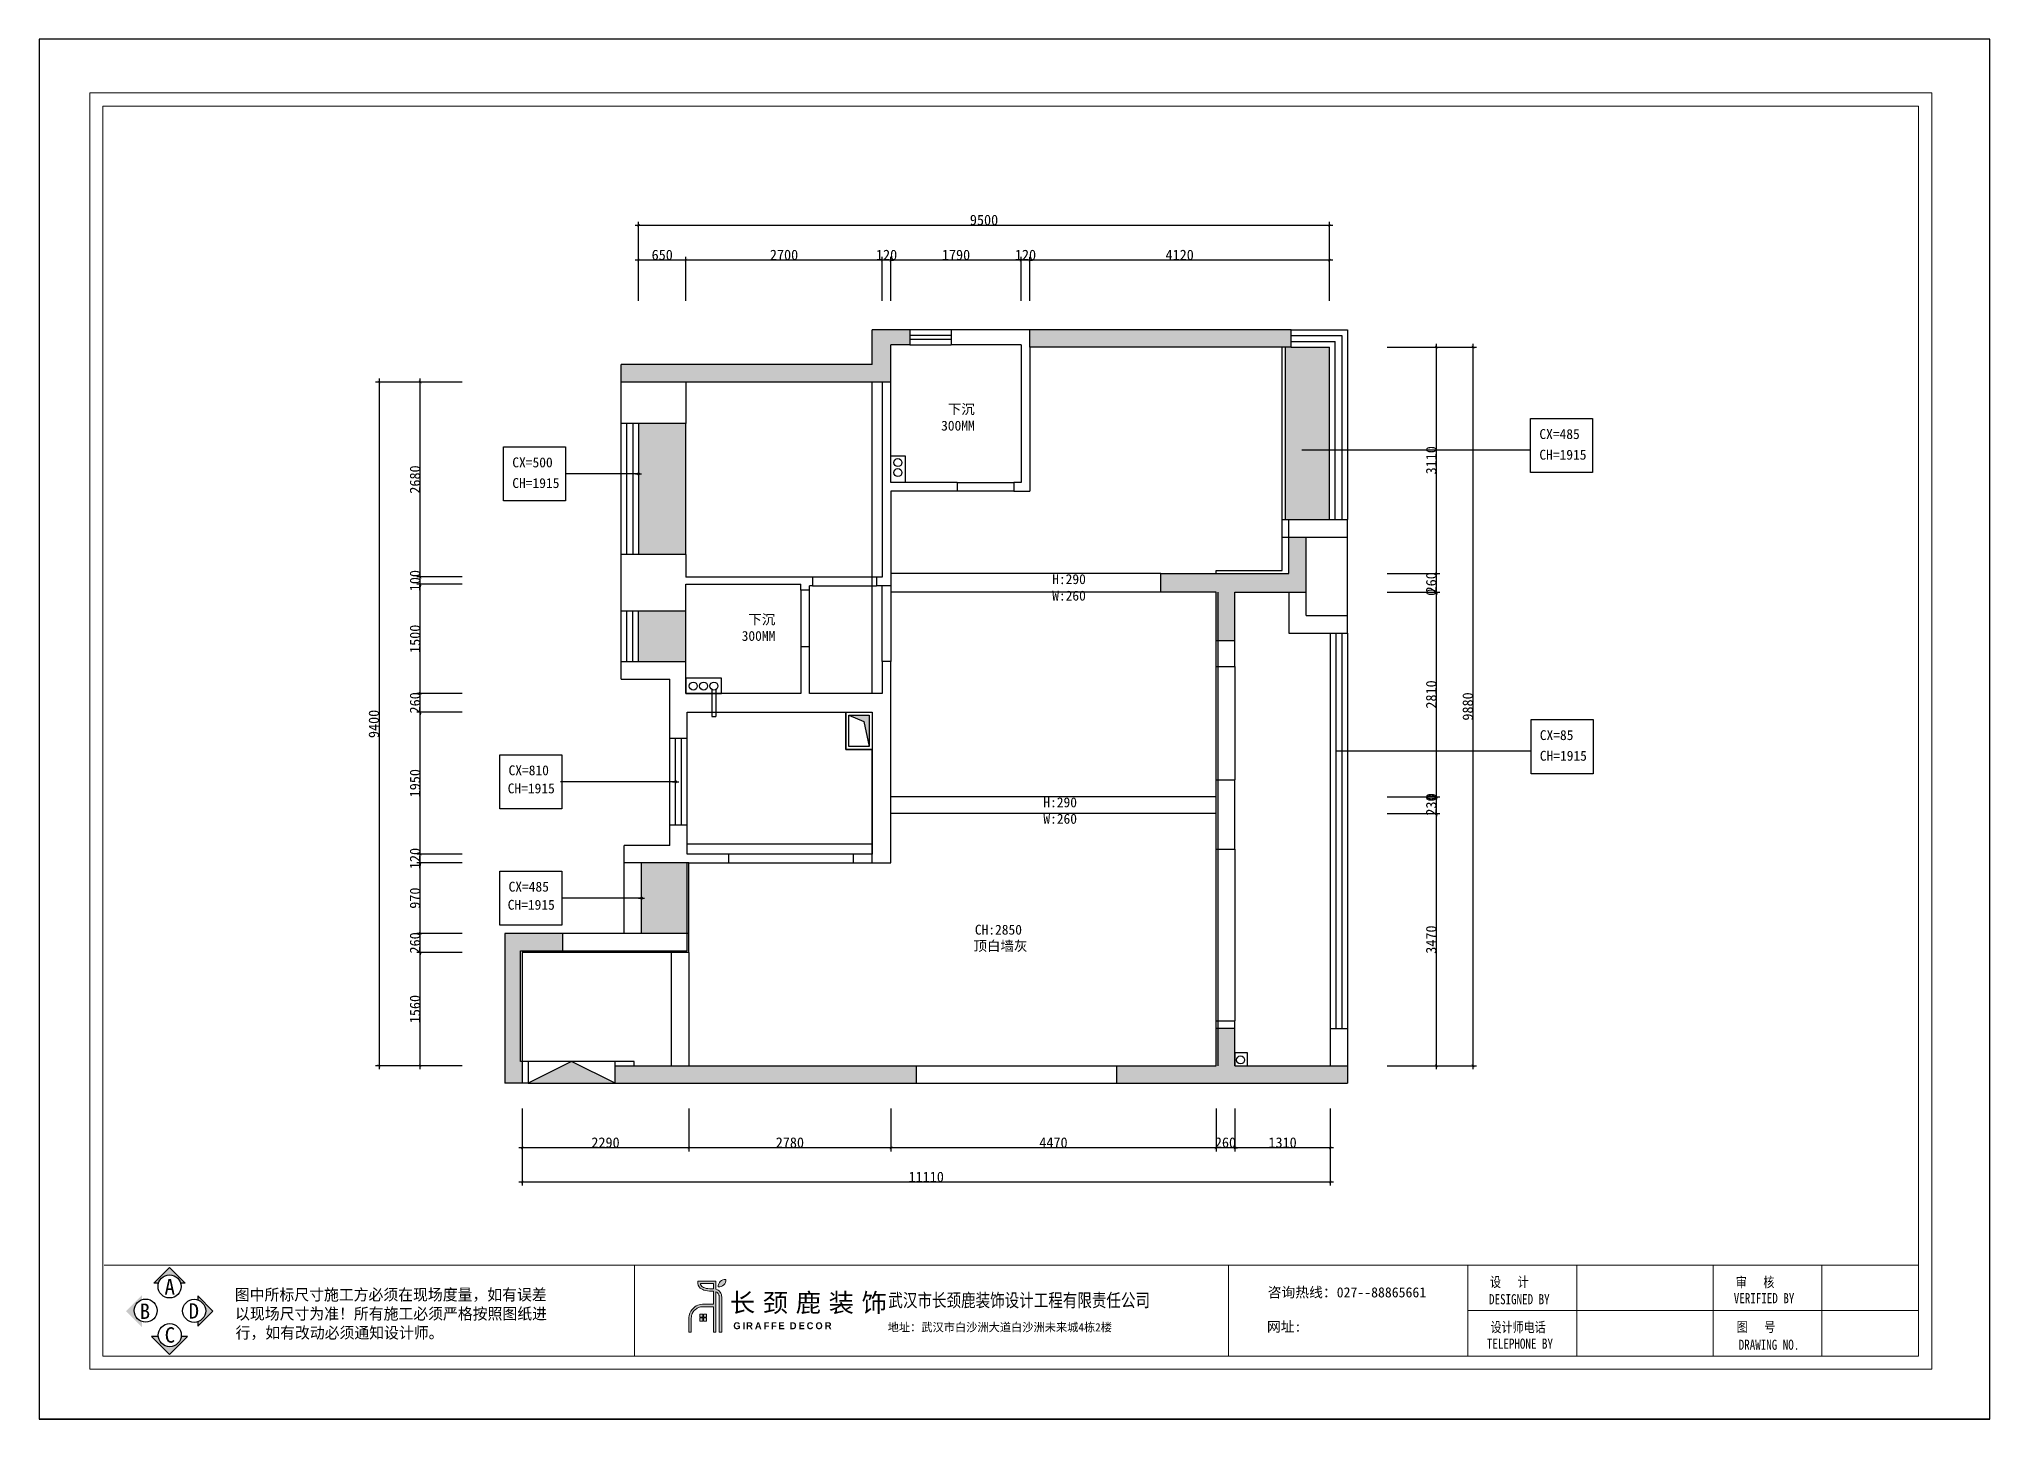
# Model space of a CAD drawing. Header units: inches. Extents: x 1174834 to 1369688, y -175882 to -108740.
# Drawn here: x 1242381 to 1269207, y -175882 to -156912 of the extents above; entities that cross this region are included whole.
import ezdxf

# ---------------------------------------------------------------- set-up
doc = ezdxf.new("R2010")
doc.units = ezdxf.units.IN
doc.header["$LTSCALE"] = 500
doc.header["$MEASUREMENT"] = 0
doc.linetypes.add('ACAD_ISO03W100', pattern=[30, 12, -18])
doc.layers.add('022外尺寸标注', color=4, linetype='Continuous', lineweight=0)
doc.layers.add('填充线', color=143, linetype='Continuous', lineweight=9)
for name, color, linetype in [('A-01-原始墙体', 7, 'Continuous'), ('SH-尺寸标注', 32, 'Continuous'), ('TEXT', 7, 'Continuous'), ('WALL', 255, 'Continuous'), ('填充', 251, 'Continuous'), ('家具', 2, 'Continuous'), ('特细线', 251, 'Continuous')]:
    doc.layers.add(name, color=color, linetype=linetype)
doc.styles.add('Arial', font='simhei.ttf')
doc.styles.add('HZ', font='')
doc.styles.add('QHGM-宋体', font='SimSun.ttf', dxfattribs={"width": 0.8})
doc.styles.add('宋体', font='NSimSun.ttf', dxfattribs={"height": 80})
doc.styles.add('样式_1', font='')
doc.styles.add('黑体', font='simhei.ttf', dxfattribs={"height": 80})
doc.styles.get('HZ').set_extended_font_data('仿宋_GB2312')
doc.styles.get('样式_1').set_extended_font_data('FangSong_GB2312')
doc.dimstyles.new('D_20_2.35', dxfattribs={"dimtxt": 142.857143, "dimasz": 35.714286, "dimexe": 47.619048, "dimexo": 0, "dimgap": 0, "dimtad": 1, "dimdec": 0, "dimzin": 1, "dimdsep": 46, "dimtxsty": 'Standard', "dimblk": 'ARCHTICK', "dimcen": 0.09, "dimdle": 47.619048, "dimclrd": 252, "dimclre": 252, "dimclrt": 134, "dimadec": 0, "dimazin": 0, "dimtfac": 1, "dimtdec": 4, "dimtix": 1, "dimtmove": 2, "dimatfit": 3, "dimfxl": 1, "dimtolj": 1, "dimtzin": 0, "dimarcsym": 0})
doc.dimstyles.new('FS', dxfattribs={"dimscale": 60, "dimtxt": 2, "dimasz": 0.7, "dimexe": 1, "dimexo": 0.5, "dimtad": 1, "dimdec": 0, "dimzin": 0, "dimdsep": 46, "dimtxsty": 'Arial', "dimblk1": 'DOT', "dimblk2": 'DOT', "dimsah": 1, "dimcen": 0, "dimclrd": 8, "dimclre": 8, "dimclrt": 7, "dimadec": 0, "dimazin": 0, "dimtfac": 1, "dimtdec": 0, "dimtix": 1, "dimtmove": 2, "dimatfit": 3, "dimldrblk": 'DOT', "dimfxl": 1, "dimfxlon": 1, "dimtolj": 1, "dimtzin": 0, "dimlwd": -1, "dimarcsym": 0})

msp = doc.modelspace()

# ---------------------------------------------------------------- texts
at = {"layer": 'SH-尺寸标注', "color": 252, "linetype": 'Continuous', "style": 'HZ'}
for s, p in [('CX=485', (1263011.4, -162410.2)), ('CH=1915', (1263011.4, -162694.2)), ('CX=85', (1263017.1, -166548.8)), ('CH=1915', (1263017.1, -166832.8))]:
    msp.add_text(s, height=136, dxfattribs=at).set_placement(p)
at = {"layer": 'TEXT', "style": 'HZ'}
for s, p in [('CX=500', (1248888.8, -162799.8)), ('CH=1915', (1248888.8, -163083.8)), ('CX=810', (1248836.8, -167032.4)), ('CH=1915', (1248825.2, -167281.4)), ('CX=485', (1248836.8, -168632.4)), ('CH=1915', (1248825.2, -168881.4))]:
    msp.add_text(s, height=136, dxfattribs=at).set_placement(p)
at = {"layer": 'TEXT', "char_height": 136, "attachment_point": 3, "style": 'HZ'}
for s, insert, width in [('下沉300MM', (1255247.3, -161931.7), 763.454), ('H:290\\PW:260', (1256774.9, -164268.6), 763.454), ('下沉300MM', (1252504.9, -164822.3), 763.454), ('H:290\\PW:260', (1256653.2, -167336.6), 763.454), ('CH:2850', (1255896.4, -169087.8), 763.454), ('顶白墙灰', (1255971.8, -169310.8), 1019.702)]:
    msp.add_mtext(s, dxfattribs=dict(at, insert=insert, width=width))

# ---------------------------------------------------------------- blocks, each defined once
blk = doc.blocks.new('_ArchTick')
at = {"color": 0, "linetype": 'ByBlock', "const_width": 0.15}
blk.add_lwpolyline([(-0.5, -0.5), (0.5, 0.5)], dxfattribs=at)
blk = doc.blocks.new('*D105')
at = {"layer": 'Defpoints', "color": 0, "linetype": 'Continuous', "lineweight": -3, "transparency": 16777216}
for p in [(1258825, -171615), (1260135, -171615), (1258825, -172155)]:
    blk.add_point(p, dxfattribs=at)
at = {"layer": 'SH-尺寸标注', "color": 252, "linetype": 'Continuous', "lineweight": -2, "transparency": 16777216}
for p, q in [((1258825, -171615), (1258825, -172203)), ((1260135, -171615), (1260135, -172203)), ((1260182, -172155), (1258777, -172155))]:
    blk.add_line(p, q, dxfattribs=at)
at = {"layer": 'SH-尺寸标注', "color": 252, "linetype": 'Continuous', "lineweight": -2, "transparency": 16777216, "xscale": 35.71428581050463, "yscale": 35.71428581050463, "zscale": 35.71428581050463, "rotation": 180}
blk.add_blockref('_ArchTick', (1258825, -172155), dxfattribs=at)
at = {"layer": 'SH-尺寸标注', "color": 252, "linetype": 'Continuous', "lineweight": -2, "transparency": 16777216, "xscale": 35.71428581050463, "yscale": 35.71428581050463, "zscale": 35.71428581050463}
blk.add_blockref('_ArchTick', (1260135, -172155), dxfattribs=at)
at = {"layer": 'SH-尺寸标注', "color": 134, "linetype": 'Continuous', "transparency": 16777216, "insert": (1259480, -172083), "char_height": 142.9, "attachment_point": 5}
blk.add_mtext('\\A1;1310', dxfattribs=at)
blk = doc.blocks.new('*D106')
at = {"layer": 'Defpoints', "color": 0, "linetype": 'Continuous', "lineweight": -3, "transparency": 16777216}
for p in [(1258565, -171615), (1258825, -171615), (1258565, -172155)]:
    blk.add_point(p, dxfattribs=at)
at = {"layer": 'SH-尺寸标注', "color": 252, "linetype": 'Continuous', "lineweight": -2, "transparency": 16777216}
for p, q in [((1258565, -171615), (1258565, -172203)), ((1258825, -171615), (1258825, -172203)), ((1258565, -172155), (1258529, -172155)), ((1258825, -172155), (1258565, -172155)), ((1258825, -172155), (1258860, -172155))]:
    blk.add_line(p, q, dxfattribs=at)
at = {"layer": 'SH-尺寸标注', "color": 252, "linetype": 'Continuous', "lineweight": -2, "transparency": 16777216, "xscale": 35.71428581050463, "yscale": 35.71428581050463, "zscale": 35.71428581050463}
blk.add_blockref('_ArchTick', (1258565, -172155), dxfattribs=at)
at = {"layer": 'SH-尺寸标注', "color": 252, "linetype": 'Continuous', "lineweight": -2, "transparency": 16777216, "xscale": 35.71428581050463, "yscale": 35.71428581050463, "zscale": 35.71428581050463, "rotation": 180}
blk.add_blockref('_ArchTick', (1258825, -172155), dxfattribs=at)
at = {"layer": 'SH-尺寸标注', "color": 134, "linetype": 'Continuous', "transparency": 16777216, "insert": (1258695, -172083), "char_height": 142.9, "attachment_point": 5}
blk.add_mtext('\\A1;260', dxfattribs=at)
blk = doc.blocks.new('*D107')
at = {"layer": 'Defpoints', "color": 0, "linetype": 'Continuous', "lineweight": -3, "transparency": 16777216}
for p in [(1254095, -171615), (1258565, -171615), (1254095, -172155)]:
    blk.add_point(p, dxfattribs=at)
at = {"layer": 'SH-尺寸标注', "color": 252, "linetype": 'Continuous', "lineweight": -2, "transparency": 16777216}
for p, q in [((1254095, -171615), (1254095, -172203)), ((1258565, -171615), (1258565, -172203)), ((1258612, -172155), (1254047, -172155))]:
    blk.add_line(p, q, dxfattribs=at)
at = {"layer": 'SH-尺寸标注', "color": 252, "linetype": 'Continuous', "lineweight": -2, "transparency": 16777216, "xscale": 35.71428581050463, "yscale": 35.71428581050463, "zscale": 35.71428581050463, "rotation": 180}
blk.add_blockref('_ArchTick', (1254095, -172155), dxfattribs=at)
at = {"layer": 'SH-尺寸标注', "color": 252, "linetype": 'Continuous', "lineweight": -2, "transparency": 16777216, "xscale": 35.71428581050463, "yscale": 35.71428581050463, "zscale": 35.71428581050463}
blk.add_blockref('_ArchTick', (1258565, -172155), dxfattribs=at)
at = {"layer": 'SH-尺寸标注', "color": 134, "linetype": 'Continuous', "transparency": 16777216, "insert": (1256330, -172083), "char_height": 142.9, "attachment_point": 5}
blk.add_mtext('\\A1;4470', dxfattribs=at)
blk = doc.blocks.new('*D108')
at = {"layer": 'Defpoints', "color": 0, "linetype": 'Continuous', "lineweight": -3, "transparency": 16777216}
for p in [(1251315, -171615), (1254095, -171615), (1251315, -172155)]:
    blk.add_point(p, dxfattribs=at)
at = {"layer": 'SH-尺寸标注', "color": 252, "linetype": 'Continuous', "lineweight": -2, "transparency": 16777216}
for p, q in [((1251315, -171615), (1251315, -172203)), ((1254095, -171615), (1254095, -172203)), ((1254142, -172155), (1251267, -172155))]:
    blk.add_line(p, q, dxfattribs=at)
at = {"layer": 'SH-尺寸标注', "color": 252, "linetype": 'Continuous', "lineweight": -2, "transparency": 16777216, "xscale": 35.71428581050463, "yscale": 35.71428581050463, "zscale": 35.71428581050463, "rotation": 180}
blk.add_blockref('_ArchTick', (1251315, -172155), dxfattribs=at)
at = {"layer": 'SH-尺寸标注', "color": 252, "linetype": 'Continuous', "lineweight": -2, "transparency": 16777216, "xscale": 35.71428581050463, "yscale": 35.71428581050463, "zscale": 35.71428581050463}
blk.add_blockref('_ArchTick', (1254095, -172155), dxfattribs=at)
at = {"layer": 'SH-尺寸标注', "color": 134, "linetype": 'Continuous', "transparency": 16777216, "insert": (1252705, -172083), "char_height": 142.9, "attachment_point": 5}
blk.add_mtext('\\A1;2780', dxfattribs=at)
blk = doc.blocks.new('*D109')
at = {"layer": 'Defpoints', "color": 0, "linetype": 'Continuous', "lineweight": -3, "transparency": 16777216}
for p in [(1249025, -171615), (1251315, -171615), (1249025, -172155)]:
    blk.add_point(p, dxfattribs=at)
at = {"layer": 'SH-尺寸标注', "color": 252, "linetype": 'Continuous', "lineweight": -2, "transparency": 16777216}
for p, q in [((1249025, -171615), (1249025, -172203)), ((1251315, -171615), (1251315, -172203)), ((1251362, -172155), (1248977, -172155))]:
    blk.add_line(p, q, dxfattribs=at)
at = {"layer": 'SH-尺寸标注', "color": 252, "linetype": 'Continuous', "lineweight": -2, "transparency": 16777216, "xscale": 35.71428581050463, "yscale": 35.71428581050463, "zscale": 35.71428581050463, "rotation": 180}
blk.add_blockref('_ArchTick', (1249025, -172155), dxfattribs=at)
at = {"layer": 'SH-尺寸标注', "color": 252, "linetype": 'Continuous', "lineweight": -2, "transparency": 16777216, "xscale": 35.71428581050463, "yscale": 35.71428581050463, "zscale": 35.71428581050463}
blk.add_blockref('_ArchTick', (1251315, -172155), dxfattribs=at)
at = {"layer": 'SH-尺寸标注', "color": 134, "linetype": 'Continuous', "transparency": 16777216, "insert": (1250170, -172083), "char_height": 142.9, "attachment_point": 5}
blk.add_mtext('\\A1;2290', dxfattribs=at)
blk = doc.blocks.new('*D110')
at = {"layer": 'Defpoints', "color": 0, "linetype": 'Continuous', "lineweight": -3, "transparency": 16777216}
for p in [(1249025, -171615), (1260135, -171615), (1249025, -172626)]:
    blk.add_point(p, dxfattribs=at)
at = {"layer": 'SH-尺寸标注', "color": 252, "linetype": 'Continuous', "lineweight": -2, "transparency": 16777216}
for p, q in [((1249025, -171615), (1249025, -172674)), ((1260135, -171615), (1260135, -172674)), ((1260182, -172626), (1248977, -172626))]:
    blk.add_line(p, q, dxfattribs=at)
at = {"layer": 'SH-尺寸标注', "color": 252, "linetype": 'Continuous', "lineweight": -2, "transparency": 16777216, "xscale": 35.71428581050463, "yscale": 35.71428581050463, "zscale": 35.71428581050463, "rotation": 180}
blk.add_blockref('_ArchTick', (1249025, -172626), dxfattribs=at)
at = {"layer": 'SH-尺寸标注', "color": 252, "linetype": 'Continuous', "lineweight": -2, "transparency": 16777216, "xscale": 35.71428581050463, "yscale": 35.71428581050463, "zscale": 35.71428581050463}
blk.add_blockref('_ArchTick', (1260135, -172626), dxfattribs=at)
at = {"layer": 'SH-尺寸标注', "color": 134, "linetype": 'Continuous', "transparency": 16777216, "insert": (1254580, -172555), "char_height": 142.9, "attachment_point": 5}
blk.add_mtext('\\A1;11110', dxfattribs=at)
blk = doc.blocks.new('*D111')
at = {"layer": 'Defpoints', "color": 0, "linetype": 'Continuous', "lineweight": -3, "transparency": 16777216}
for p in [(1260920, -167557), (1261595, -167557), (1260920, -171027)]:
    blk.add_point(p, dxfattribs=at)
at = {"layer": 'SH-尺寸标注', "color": 252, "linetype": 'Continuous', "lineweight": -2, "transparency": 16777216}
for p, q in [((1260920, -167557), (1261643, -167557)), ((1261595, -171075), (1261595, -167510)), ((1260920, -171027), (1261643, -171027))]:
    blk.add_line(p, q, dxfattribs=at)
at = {"layer": 'SH-尺寸标注', "color": 252, "linetype": 'Continuous', "lineweight": -2, "transparency": 16777216, "xscale": 35.71428581050463, "yscale": 35.71428581050463, "zscale": 35.71428581050463}
for p, rotation in [((1261595, -167557), 90), ((1261595, -171027), 270)]:
    blk.add_blockref('_ArchTick', p, dxfattribs=dict(at, rotation=rotation))
at = {"layer": 'SH-尺寸标注', "color": 134, "linetype": 'Continuous', "transparency": 16777216, "insert": (1261524, -169292), "char_height": 142.9, "attachment_point": 5, "rotation": 90}
blk.add_mtext('\\A1;3470', dxfattribs=at)
blk = doc.blocks.new('*D112')
at = {"layer": 'Defpoints', "color": 0, "linetype": 'Continuous', "lineweight": -3, "transparency": 16777216}
for p in [(1260920, -167327), (1261595, -167327), (1260920, -167557)]:
    blk.add_point(p, dxfattribs=at)
at = {"layer": 'SH-尺寸标注', "color": 252, "linetype": 'Continuous', "lineweight": -2, "transparency": 16777216}
for p, q in [((1260920, -167327), (1261643, -167327)), ((1261595, -167327), (1261595, -167292)), ((1261595, -167557), (1261595, -167327)), ((1260920, -167557), (1261643, -167557)), ((1261595, -167557), (1261595, -167593))]:
    blk.add_line(p, q, dxfattribs=at)
at = {"layer": 'SH-尺寸标注', "color": 252, "linetype": 'Continuous', "lineweight": -2, "transparency": 16777216, "xscale": 35.71428581050463, "yscale": 35.71428581050463, "zscale": 35.71428581050463}
for p, rotation in [((1261595, -167327), 270), ((1261595, -167557), 90)]:
    blk.add_blockref('_ArchTick', p, dxfattribs=dict(at, rotation=rotation))
at = {"layer": 'SH-尺寸标注', "color": 134, "linetype": 'Continuous', "transparency": 16777216, "insert": (1261524, -167442), "char_height": 142.9, "attachment_point": 5, "rotation": 90}
blk.add_mtext('\\A1;230', dxfattribs=at)
blk = doc.blocks.new('*D113')
at = {"layer": 'Defpoints', "color": 0, "linetype": 'Continuous', "lineweight": -3, "transparency": 16777216}
for p in [(1260920, -167327), (1260920, -167327), (1261595, -167327)]:
    blk.add_point(p, dxfattribs=at)
at = {"layer": 'SH-尺寸标注', "color": 252, "linetype": 'Continuous', "lineweight": -2, "transparency": 16777216}
for p, q in [((1260920, -167327), (1261643, -167327)), ((1260920, -167327), (1261643, -167327)), ((1261595, -167327), (1261595, -167292)), ((1261595, -167327), (1261595, -167363)), ((1261595, -167327), (1261595, -167327))]:
    blk.add_line(p, q, dxfattribs=at)
at = {"layer": 'SH-尺寸标注', "color": 252, "linetype": 'Continuous', "lineweight": -2, "transparency": 16777216, "xscale": 35.71428581050463, "yscale": 35.71428581050463, "zscale": 35.71428581050463}
for rotation in [90, 270]:
    blk.add_blockref('_ArchTick', (1261595, -167327), dxfattribs=dict(at, rotation=rotation))
at = {"layer": 'SH-尺寸标注', "color": 134, "linetype": 'Continuous', "transparency": 16777216, "insert": (1261524, -167327), "char_height": 142.9, "attachment_point": 5, "rotation": 90}
blk.add_mtext('\\A1;0', dxfattribs=at)
blk = doc.blocks.new('*D114')
at = {"layer": 'Defpoints', "color": 0, "linetype": 'Continuous', "lineweight": -3, "transparency": 16777216}
for p in [(1260920, -164517), (1261595, -164517), (1260920, -167327)]:
    blk.add_point(p, dxfattribs=at)
at = {"layer": 'SH-尺寸标注', "color": 252, "linetype": 'Continuous', "lineweight": -2, "transparency": 16777216}
for p, q in [((1260920, -164517), (1261643, -164517)), ((1261595, -167375), (1261595, -164470)), ((1260920, -167327), (1261643, -167327))]:
    blk.add_line(p, q, dxfattribs=at)
at = {"layer": 'SH-尺寸标注', "color": 252, "linetype": 'Continuous', "lineweight": -2, "transparency": 16777216, "xscale": 35.71428581050463, "yscale": 35.71428581050463, "zscale": 35.71428581050463}
for p, rotation in [((1261595, -164517), 90), ((1261595, -167327), 270)]:
    blk.add_blockref('_ArchTick', p, dxfattribs=dict(at, rotation=rotation))
at = {"layer": 'SH-尺寸标注', "color": 134, "linetype": 'Continuous', "transparency": 16777216, "insert": (1261524, -165922), "char_height": 142.9, "attachment_point": 5, "rotation": 90}
blk.add_mtext('\\A1;2810', dxfattribs=at)
blk = doc.blocks.new('*D115')
at = {"layer": 'Defpoints', "color": 0, "linetype": 'Continuous', "lineweight": -3, "transparency": 16777216}
for p in [(1260920, -164517), (1260920, -164517), (1261595, -164517)]:
    blk.add_point(p, dxfattribs=at)
at = {"layer": 'SH-尺寸标注', "color": 252, "linetype": 'Continuous', "lineweight": -2, "transparency": 16777216}
for p, q in [((1260920, -164517), (1261643, -164517)), ((1260920, -164517), (1261643, -164517)), ((1261595, -164517), (1261595, -164482)), ((1261595, -164517), (1261595, -164553)), ((1261595, -164517), (1261595, -164517))]:
    blk.add_line(p, q, dxfattribs=at)
at = {"layer": 'SH-尺寸标注', "color": 252, "linetype": 'Continuous', "lineweight": -2, "transparency": 16777216, "xscale": 35.71428581050463, "yscale": 35.71428581050463, "zscale": 35.71428581050463}
for rotation in [90, 270]:
    blk.add_blockref('_ArchTick', (1261595, -164517), dxfattribs=dict(at, rotation=rotation))
at = {"layer": 'SH-尺寸标注', "color": 134, "linetype": 'Continuous', "transparency": 16777216, "insert": (1261524, -164517), "char_height": 142.9, "attachment_point": 5, "rotation": 90}
blk.add_mtext('\\A1;0', dxfattribs=at)
blk = doc.blocks.new('*D116')
at = {"layer": 'Defpoints', "color": 0, "linetype": 'Continuous', "lineweight": -3, "transparency": 16777216}
for p in [(1260920, -164257), (1261595, -164257), (1260920, -164517)]:
    blk.add_point(p, dxfattribs=at)
at = {"layer": 'SH-尺寸标注', "color": 252, "linetype": 'Continuous', "lineweight": -2, "transparency": 16777216}
for p, q in [((1260920, -164257), (1261643, -164257)), ((1261595, -164257), (1261595, -164222)), ((1261595, -164517), (1261595, -164257)), ((1260920, -164517), (1261643, -164517)), ((1261595, -164517), (1261595, -164553))]:
    blk.add_line(p, q, dxfattribs=at)
at = {"layer": 'SH-尺寸标注', "color": 252, "linetype": 'Continuous', "lineweight": -2, "transparency": 16777216, "xscale": 35.71428581050463, "yscale": 35.71428581050463, "zscale": 35.71428581050463}
for p, rotation in [((1261595, -164257), 270), ((1261595, -164517), 90)]:
    blk.add_blockref('_ArchTick', p, dxfattribs=dict(at, rotation=rotation))
at = {"layer": 'SH-尺寸标注', "color": 134, "linetype": 'Continuous', "transparency": 16777216, "insert": (1261524, -164387), "char_height": 142.9, "attachment_point": 5, "rotation": 90}
blk.add_mtext('\\A1;260', dxfattribs=at)
blk = doc.blocks.new('*D117')
at = {"layer": 'Defpoints', "color": 0, "linetype": 'Continuous', "lineweight": -3, "transparency": 16777216}
for p in [(1260920, -161147), (1261595, -161147), (1260920, -164257)]:
    blk.add_point(p, dxfattribs=at)
at = {"layer": 'SH-尺寸标注', "color": 252, "linetype": 'Continuous', "lineweight": -2, "transparency": 16777216}
for p, q in [((1260920, -161147), (1261643, -161147)), ((1261595, -164305), (1261595, -161100)), ((1260920, -164257), (1261643, -164257))]:
    blk.add_line(p, q, dxfattribs=at)
at = {"layer": 'SH-尺寸标注', "color": 252, "linetype": 'Continuous', "lineweight": -2, "transparency": 16777216, "xscale": 35.71428581050463, "yscale": 35.71428581050463, "zscale": 35.71428581050463}
for p, rotation in [((1261595, -161147), 90), ((1261595, -164257), 270)]:
    blk.add_blockref('_ArchTick', p, dxfattribs=dict(at, rotation=rotation))
at = {"layer": 'SH-尺寸标注', "color": 134, "linetype": 'Continuous', "transparency": 16777216, "insert": (1261524, -162702), "char_height": 142.9, "attachment_point": 5, "rotation": 90}
blk.add_mtext('\\A1;3110', dxfattribs=at)
blk = doc.blocks.new('*D118')
at = {"layer": 'Defpoints', "color": 0, "linetype": 'Continuous', "lineweight": -3, "transparency": 16777216}
for p in [(1260920, -161147), (1262099, -161147), (1260920, -171027)]:
    blk.add_point(p, dxfattribs=at)
at = {"layer": 'SH-尺寸标注', "color": 252, "linetype": 'Continuous', "lineweight": -2, "transparency": 16777216}
for p, q in [((1260920, -161147), (1262146, -161147)), ((1262099, -171075), (1262099, -161100)), ((1260920, -171027), (1262146, -171027))]:
    blk.add_line(p, q, dxfattribs=at)
at = {"layer": 'SH-尺寸标注', "color": 252, "linetype": 'Continuous', "lineweight": -2, "transparency": 16777216, "xscale": 35.71428581050463, "yscale": 35.71428581050463, "zscale": 35.71428581050463}
for p, rotation in [((1262099, -161147), 90), ((1262099, -171027), 270)]:
    blk.add_blockref('_ArchTick', p, dxfattribs=dict(at, rotation=rotation))
at = {"layer": 'SH-尺寸标注', "color": 134, "linetype": 'Continuous', "transparency": 16777216, "insert": (1262027, -166087), "char_height": 142.9, "attachment_point": 5, "rotation": 90}
blk.add_mtext('\\A1;9880', dxfattribs=at)
blk = doc.blocks.new('*D88')
at = {"layer": 'Defpoints', "color": 0, "linetype": 'Continuous', "lineweight": -3, "transparency": 16777216}
for p in [(1256005, -159951), (1256005, -160511), (1260125, -160511)]:
    blk.add_point(p, dxfattribs=at)
at = {"layer": 'SH-尺寸标注', "color": 252, "linetype": 'Continuous', "lineweight": -2, "transparency": 16777216}
for p, q in [((1260172, -159951), (1255957, -159951)), ((1256005, -160511), (1256005, -159904)), ((1260125, -160511), (1260125, -159904))]:
    blk.add_line(p, q, dxfattribs=at)
at = {"layer": 'SH-尺寸标注', "color": 252, "linetype": 'Continuous', "lineweight": -2, "transparency": 16777216, "xscale": 35.71428581050463, "yscale": 35.71428581050463, "zscale": 35.71428581050463, "rotation": 180}
blk.add_blockref('_ArchTick', (1256005, -159951), dxfattribs=at)
at = {"layer": 'SH-尺寸标注', "color": 252, "linetype": 'Continuous', "lineweight": -2, "transparency": 16777216, "xscale": 35.71428581050463, "yscale": 35.71428581050463, "zscale": 35.71428581050463}
blk.add_blockref('_ArchTick', (1260125, -159951), dxfattribs=at)
at = {"layer": 'SH-尺寸标注', "color": 134, "linetype": 'Continuous', "transparency": 16777216, "insert": (1258065, -159880), "char_height": 142.9, "attachment_point": 5}
blk.add_mtext('\\A1;4120', dxfattribs=at)
blk = doc.blocks.new('*D89')
at = {"layer": 'Defpoints', "color": 0, "linetype": 'Continuous', "lineweight": -3, "transparency": 16777216}
for p in [(1255885, -159951), (1255885, -160511), (1256005, -160511)]:
    blk.add_point(p, dxfattribs=at)
at = {"layer": 'SH-尺寸标注', "color": 252, "linetype": 'Continuous', "lineweight": -2, "transparency": 16777216}
for p, q in [((1255885, -159951), (1255849, -159951)), ((1255885, -160511), (1255885, -159904)), ((1256005, -159951), (1255885, -159951)), ((1256005, -160511), (1256005, -159904)), ((1256005, -159951), (1256040, -159951))]:
    blk.add_line(p, q, dxfattribs=at)
at = {"layer": 'SH-尺寸标注', "color": 252, "linetype": 'Continuous', "lineweight": -2, "transparency": 16777216, "xscale": 35.71428581050463, "yscale": 35.71428581050463, "zscale": 35.71428581050463}
blk.add_blockref('_ArchTick', (1255885, -159951), dxfattribs=at)
at = {"layer": 'SH-尺寸标注', "color": 252, "linetype": 'Continuous', "lineweight": -2, "transparency": 16777216, "xscale": 35.71428581050463, "yscale": 35.71428581050463, "zscale": 35.71428581050463, "rotation": 180}
blk.add_blockref('_ArchTick', (1256005, -159951), dxfattribs=at)
at = {"layer": 'SH-尺寸标注', "color": 134, "linetype": 'Continuous', "transparency": 16777216, "insert": (1255945, -159880), "char_height": 142.9, "attachment_point": 5}
blk.add_mtext('\\A1;120', dxfattribs=at)
blk = doc.blocks.new('*D90')
at = {"layer": 'Defpoints', "color": 0, "linetype": 'Continuous', "lineweight": -3, "transparency": 16777216}
for p in [(1254095, -159951), (1254095, -160511), (1255885, -160511)]:
    blk.add_point(p, dxfattribs=at)
at = {"layer": 'SH-尺寸标注', "color": 252, "linetype": 'Continuous', "lineweight": -2, "transparency": 16777216}
for p, q in [((1255932, -159951), (1254047, -159951)), ((1254095, -160511), (1254095, -159904)), ((1255885, -160511), (1255885, -159904))]:
    blk.add_line(p, q, dxfattribs=at)
at = {"layer": 'SH-尺寸标注', "color": 252, "linetype": 'Continuous', "lineweight": -2, "transparency": 16777216, "xscale": 35.71428581050463, "yscale": 35.71428581050463, "zscale": 35.71428581050463, "rotation": 180}
blk.add_blockref('_ArchTick', (1254095, -159951), dxfattribs=at)
at = {"layer": 'SH-尺寸标注', "color": 252, "linetype": 'Continuous', "lineweight": -2, "transparency": 16777216, "xscale": 35.71428581050463, "yscale": 35.71428581050463, "zscale": 35.71428581050463}
blk.add_blockref('_ArchTick', (1255885, -159951), dxfattribs=at)
at = {"layer": 'SH-尺寸标注', "color": 134, "linetype": 'Continuous', "transparency": 16777216, "insert": (1254990, -159880), "char_height": 142.9, "attachment_point": 5}
blk.add_mtext('\\A1;1790', dxfattribs=at)
blk = doc.blocks.new('*D91')
at = {"layer": 'Defpoints', "color": 0, "linetype": 'Continuous', "lineweight": -3, "transparency": 16777216}
for p in [(1253975, -159951), (1253975, -160511), (1254095, -160511)]:
    blk.add_point(p, dxfattribs=at)
at = {"layer": 'SH-尺寸标注', "color": 252, "linetype": 'Continuous', "lineweight": -2, "transparency": 16777216}
for p, q in [((1253975, -159951), (1253939, -159951)), ((1253975, -160511), (1253975, -159904)), ((1254095, -159951), (1253975, -159951)), ((1254095, -160511), (1254095, -159904)), ((1254095, -159951), (1254130, -159951))]:
    blk.add_line(p, q, dxfattribs=at)
at = {"layer": 'SH-尺寸标注', "color": 252, "linetype": 'Continuous', "lineweight": -2, "transparency": 16777216, "xscale": 35.71428581050463, "yscale": 35.71428581050463, "zscale": 35.71428581050463}
blk.add_blockref('_ArchTick', (1253975, -159951), dxfattribs=at)
at = {"layer": 'SH-尺寸标注', "color": 252, "linetype": 'Continuous', "lineweight": -2, "transparency": 16777216, "xscale": 35.71428581050463, "yscale": 35.71428581050463, "zscale": 35.71428581050463, "rotation": 180}
blk.add_blockref('_ArchTick', (1254095, -159951), dxfattribs=at)
at = {"layer": 'SH-尺寸标注', "color": 134, "linetype": 'Continuous', "transparency": 16777216, "insert": (1254035, -159880), "char_height": 142.9, "attachment_point": 5}
blk.add_mtext('\\A1;120', dxfattribs=at)
blk = doc.blocks.new('*D92')
at = {"layer": 'Defpoints', "color": 0, "linetype": 'Continuous', "lineweight": -3, "transparency": 16777216}
for p in [(1251275, -159951), (1251275, -160511), (1253975, -160511)]:
    blk.add_point(p, dxfattribs=at)
at = {"layer": 'SH-尺寸标注', "color": 252, "linetype": 'Continuous', "lineweight": -2, "transparency": 16777216}
for p, q in [((1254022, -159951), (1251227, -159951)), ((1251275, -160511), (1251275, -159904)), ((1253975, -160511), (1253975, -159904))]:
    blk.add_line(p, q, dxfattribs=at)
at = {"layer": 'SH-尺寸标注', "color": 252, "linetype": 'Continuous', "lineweight": -2, "transparency": 16777216, "xscale": 35.71428581050463, "yscale": 35.71428581050463, "zscale": 35.71428581050463, "rotation": 180}
blk.add_blockref('_ArchTick', (1251275, -159951), dxfattribs=at)
at = {"layer": 'SH-尺寸标注', "color": 252, "linetype": 'Continuous', "lineweight": -2, "transparency": 16777216, "xscale": 35.71428581050463, "yscale": 35.71428581050463, "zscale": 35.71428581050463}
blk.add_blockref('_ArchTick', (1253975, -159951), dxfattribs=at)
at = {"layer": 'SH-尺寸标注', "color": 134, "linetype": 'Continuous', "transparency": 16777216, "insert": (1252625, -159880), "char_height": 142.9, "attachment_point": 5}
blk.add_mtext('\\A1;2700', dxfattribs=at)
blk = doc.blocks.new('*D93')
at = {"layer": 'Defpoints', "color": 0, "linetype": 'Continuous', "lineweight": -3, "transparency": 16777216}
for p in [(1250625, -159951), (1250625, -160511), (1251275, -160511)]:
    blk.add_point(p, dxfattribs=at)
at = {"layer": 'SH-尺寸标注', "color": 252, "linetype": 'Continuous', "lineweight": -2, "transparency": 16777216}
for p, q in [((1251322, -159951), (1250577, -159951)), ((1250625, -160511), (1250625, -159904)), ((1251275, -160511), (1251275, -159904))]:
    blk.add_line(p, q, dxfattribs=at)
at = {"layer": 'SH-尺寸标注', "color": 252, "linetype": 'Continuous', "lineweight": -2, "transparency": 16777216, "xscale": 35.71428581050463, "yscale": 35.71428581050463, "zscale": 35.71428581050463, "rotation": 180}
blk.add_blockref('_ArchTick', (1250625, -159951), dxfattribs=at)
at = {"layer": 'SH-尺寸标注', "color": 252, "linetype": 'Continuous', "lineweight": -2, "transparency": 16777216, "xscale": 35.71428581050463, "yscale": 35.71428581050463, "zscale": 35.71428581050463}
blk.add_blockref('_ArchTick', (1251275, -159951), dxfattribs=at)
at = {"layer": 'SH-尺寸标注', "color": 134, "linetype": 'Continuous', "transparency": 16777216, "insert": (1250950, -159880), "char_height": 142.9, "attachment_point": 5}
blk.add_mtext('\\A1;650', dxfattribs=at)
blk = doc.blocks.new('*D94')
at = {"layer": 'Defpoints', "color": 0, "linetype": 'Continuous', "lineweight": -3, "transparency": 16777216}
for p in [(1260125, -159471), (1250625, -160511), (1260125, -160511)]:
    blk.add_point(p, dxfattribs=at)
at = {"layer": 'SH-尺寸标注', "color": 252, "linetype": 'Continuous', "lineweight": -2, "transparency": 16777216}
for p, q in [((1250577, -159471), (1260172, -159471)), ((1250625, -160511), (1250625, -159424)), ((1260125, -160511), (1260125, -159424))]:
    blk.add_line(p, q, dxfattribs=at)
at = {"layer": 'SH-尺寸标注', "color": 252, "linetype": 'Continuous', "lineweight": -2, "transparency": 16777216, "xscale": 35.71428581050463, "yscale": 35.71428581050463, "zscale": 35.71428581050463, "rotation": 180}
blk.add_blockref('_ArchTick', (1250625, -159471), dxfattribs=at)
at = {"layer": 'SH-尺寸标注', "color": 252, "linetype": 'Continuous', "lineweight": -2, "transparency": 16777216, "xscale": 35.71428581050463, "yscale": 35.71428581050463, "zscale": 35.71428581050463}
blk.add_blockref('_ArchTick', (1260125, -159471), dxfattribs=at)
at = {"layer": 'SH-尺寸标注', "color": 134, "linetype": 'Continuous', "transparency": 16777216, "insert": (1255375, -159400), "char_height": 142.9, "attachment_point": 5}
blk.add_mtext('\\A1;9500', dxfattribs=at)
blk = doc.blocks.new('*D95')
at = {"layer": 'Defpoints', "color": 0, "linetype": 'Continuous', "lineweight": -3, "transparency": 16777216}
for p in [(1247622, -169467), (1248200, -169467), (1248200, -171027)]:
    blk.add_point(p, dxfattribs=at)
at = {"layer": 'SH-尺寸标注', "color": 252, "linetype": 'Continuous', "lineweight": -2, "transparency": 16777216}
for p, q in [((1248200, -169467), (1247575, -169467)), ((1247622, -171075), (1247622, -169420)), ((1248200, -171027), (1247575, -171027))]:
    blk.add_line(p, q, dxfattribs=at)
at = {"layer": 'SH-尺寸标注', "color": 252, "linetype": 'Continuous', "lineweight": -2, "transparency": 16777216, "xscale": 35.71428581050463, "yscale": 35.71428581050463, "zscale": 35.71428581050463}
for p, rotation in [((1247622, -169467), 90), ((1247622, -171027), 270)]:
    blk.add_blockref('_ArchTick', p, dxfattribs=dict(at, rotation=rotation))
at = {"layer": 'SH-尺寸标注', "color": 134, "linetype": 'Continuous', "transparency": 16777216, "insert": (1247551, -170247), "char_height": 142.9, "attachment_point": 5, "rotation": 90}
blk.add_mtext('\\A1;1560', dxfattribs=at)
blk = doc.blocks.new('*D96')
at = {"layer": 'Defpoints', "color": 0, "linetype": 'Continuous', "lineweight": -3, "transparency": 16777216}
for p in [(1247622, -169207), (1248200, -169207), (1248200, -169467)]:
    blk.add_point(p, dxfattribs=at)
at = {"layer": 'SH-尺寸标注', "color": 252, "linetype": 'Continuous', "lineweight": -2, "transparency": 16777216}
for p, q in [((1248200, -169207), (1247575, -169207)), ((1247622, -169207), (1247622, -169172)), ((1247622, -169467), (1247622, -169207)), ((1248200, -169467), (1247575, -169467)), ((1247622, -169467), (1247622, -169503))]:
    blk.add_line(p, q, dxfattribs=at)
at = {"layer": 'SH-尺寸标注', "color": 252, "linetype": 'Continuous', "lineweight": -2, "transparency": 16777216, "xscale": 35.71428581050463, "yscale": 35.71428581050463, "zscale": 35.71428581050463}
for p, rotation in [((1247622, -169207), 270), ((1247622, -169467), 90)]:
    blk.add_blockref('_ArchTick', p, dxfattribs=dict(at, rotation=rotation))
at = {"layer": 'SH-尺寸标注', "color": 134, "linetype": 'Continuous', "transparency": 16777216, "insert": (1247551, -169337), "char_height": 142.9, "attachment_point": 5, "rotation": 90}
blk.add_mtext('\\A1;260', dxfattribs=at)
blk = doc.blocks.new('*D97')
at = {"layer": 'Defpoints', "color": 0, "linetype": 'Continuous', "lineweight": -3, "transparency": 16777216}
for p in [(1247622, -168237), (1248200, -168237), (1248200, -169207)]:
    blk.add_point(p, dxfattribs=at)
at = {"layer": 'SH-尺寸标注', "color": 252, "linetype": 'Continuous', "lineweight": -2, "transparency": 16777216}
for p, q in [((1247622, -169255), (1247622, -168190)), ((1248200, -168237), (1247575, -168237)), ((1248200, -169207), (1247575, -169207))]:
    blk.add_line(p, q, dxfattribs=at)
at = {"layer": 'SH-尺寸标注', "color": 252, "linetype": 'Continuous', "lineweight": -2, "transparency": 16777216, "xscale": 35.71428581050463, "yscale": 35.71428581050463, "zscale": 35.71428581050463}
for p, rotation in [((1247622, -168237), 90), ((1247622, -169207), 270)]:
    blk.add_blockref('_ArchTick', p, dxfattribs=dict(at, rotation=rotation))
at = {"layer": 'SH-尺寸标注', "color": 134, "linetype": 'Continuous', "transparency": 16777216, "insert": (1247551, -168722), "char_height": 142.9, "attachment_point": 5, "rotation": 90}
blk.add_mtext('\\A1;970', dxfattribs=at)
blk = doc.blocks.new('*D98')
at = {"layer": 'Defpoints', "color": 0, "linetype": 'Continuous', "lineweight": -3, "transparency": 16777216}
for p in [(1247622, -168117), (1248200, -168117), (1248200, -168237)]:
    blk.add_point(p, dxfattribs=at)
at = {"layer": 'SH-尺寸标注', "color": 252, "linetype": 'Continuous', "lineweight": -2, "transparency": 16777216}
for p, q in [((1248200, -168117), (1247575, -168117)), ((1247622, -168117), (1247622, -168082)), ((1247622, -168237), (1247622, -168117)), ((1248200, -168237), (1247575, -168237)), ((1247622, -168237), (1247622, -168273))]:
    blk.add_line(p, q, dxfattribs=at)
at = {"layer": 'SH-尺寸标注', "color": 252, "linetype": 'Continuous', "lineweight": -2, "transparency": 16777216, "xscale": 35.71428581050463, "yscale": 35.71428581050463, "zscale": 35.71428581050463}
for p, rotation in [((1247622, -168117), 270), ((1247622, -168237), 90)]:
    blk.add_blockref('_ArchTick', p, dxfattribs=dict(at, rotation=rotation))
at = {"layer": 'SH-尺寸标注', "color": 134, "linetype": 'Continuous', "transparency": 16777216, "insert": (1247551, -168177), "char_height": 142.9, "attachment_point": 5, "rotation": 90}
blk.add_mtext('\\A1;120', dxfattribs=at)
blk = doc.blocks.new('*D99')
at = {"layer": 'Defpoints', "color": 0, "linetype": 'Continuous', "lineweight": -3, "transparency": 16777216}
for p in [(1247622, -166167), (1248200, -166167), (1248200, -168117)]:
    blk.add_point(p, dxfattribs=at)
at = {"layer": 'SH-尺寸标注', "color": 252, "linetype": 'Continuous', "lineweight": -2, "transparency": 16777216}
for p, q in [((1248200, -166167), (1247575, -166167)), ((1247622, -168165), (1247622, -166120)), ((1248200, -168117), (1247575, -168117))]:
    blk.add_line(p, q, dxfattribs=at)
at = {"layer": 'SH-尺寸标注', "color": 252, "linetype": 'Continuous', "lineweight": -2, "transparency": 16777216, "xscale": 35.71428581050463, "yscale": 35.71428581050463, "zscale": 35.71428581050463}
for p, rotation in [((1247622, -166167), 90), ((1247622, -168117), 270)]:
    blk.add_blockref('_ArchTick', p, dxfattribs=dict(at, rotation=rotation))
at = {"layer": 'SH-尺寸标注', "color": 134, "linetype": 'Continuous', "transparency": 16777216, "insert": (1247551, -167142), "char_height": 142.9, "attachment_point": 5, "rotation": 90}
blk.add_mtext('\\A1;1950', dxfattribs=at)
blk = doc.blocks.new('*D100')
at = {"layer": 'Defpoints', "color": 0, "linetype": 'Continuous', "lineweight": -3, "transparency": 16777216}
for p in [(1247622, -165907), (1248200, -165907), (1248200, -166167)]:
    blk.add_point(p, dxfattribs=at)
at = {"layer": 'SH-尺寸标注', "color": 252, "linetype": 'Continuous', "lineweight": -2, "transparency": 16777216}
for p, q in [((1248200, -165907), (1247575, -165907)), ((1247622, -165907), (1247622, -165872)), ((1247622, -166167), (1247622, -165907)), ((1248200, -166167), (1247575, -166167)), ((1247622, -166167), (1247622, -166203))]:
    blk.add_line(p, q, dxfattribs=at)
at = {"layer": 'SH-尺寸标注', "color": 252, "linetype": 'Continuous', "lineweight": -2, "transparency": 16777216, "xscale": 35.71428581050463, "yscale": 35.71428581050463, "zscale": 35.71428581050463}
for p, rotation in [((1247622, -165907), 270), ((1247622, -166167), 90)]:
    blk.add_blockref('_ArchTick', p, dxfattribs=dict(at, rotation=rotation))
at = {"layer": 'SH-尺寸标注', "color": 134, "linetype": 'Continuous', "transparency": 16777216, "insert": (1247551, -166037), "char_height": 142.9, "attachment_point": 5, "rotation": 90}
blk.add_mtext('\\A1;260', dxfattribs=at)
blk = doc.blocks.new('*D101')
at = {"layer": 'Defpoints', "color": 0, "linetype": 'Continuous', "lineweight": -3, "transparency": 16777216}
for p in [(1247622, -164407), (1248200, -164407), (1248200, -165907)]:
    blk.add_point(p, dxfattribs=at)
at = {"layer": 'SH-尺寸标注', "color": 252, "linetype": 'Continuous', "lineweight": -2, "transparency": 16777216}
for p, q in [((1248200, -164407), (1247575, -164407)), ((1247622, -165955), (1247622, -164360)), ((1248200, -165907), (1247575, -165907))]:
    blk.add_line(p, q, dxfattribs=at)
at = {"layer": 'SH-尺寸标注', "color": 252, "linetype": 'Continuous', "lineweight": -2, "transparency": 16777216, "xscale": 35.71428581050463, "yscale": 35.71428581050463, "zscale": 35.71428581050463}
for p, rotation in [((1247622, -164407), 90), ((1247622, -165907), 270)]:
    blk.add_blockref('_ArchTick', p, dxfattribs=dict(at, rotation=rotation))
at = {"layer": 'SH-尺寸标注', "color": 134, "linetype": 'Continuous', "transparency": 16777216, "insert": (1247551, -165157), "char_height": 142.9, "attachment_point": 5, "rotation": 90}
blk.add_mtext('\\A1;1500', dxfattribs=at)
blk = doc.blocks.new('*D102')
at = {"layer": 'Defpoints', "color": 0, "linetype": 'Continuous', "lineweight": -3, "transparency": 16777216}
for p in [(1247622, -164307), (1248200, -164307), (1248200, -164407)]:
    blk.add_point(p, dxfattribs=at)
at = {"layer": 'SH-尺寸标注', "color": 252, "linetype": 'Continuous', "lineweight": -2, "transparency": 16777216}
for p, q in [((1248200, -164307), (1247575, -164307)), ((1248200, -164407), (1247575, -164407)), ((1247622, -164307), (1247622, -164272)), ((1247622, -164407), (1247622, -164307)), ((1247622, -164407), (1247622, -164443))]:
    blk.add_line(p, q, dxfattribs=at)
at = {"layer": 'SH-尺寸标注', "color": 252, "linetype": 'Continuous', "lineweight": -2, "transparency": 16777216, "xscale": 35.71428581050463, "yscale": 35.71428581050463, "zscale": 35.71428581050463}
for p, rotation in [((1247622, -164307), 270), ((1247622, -164407), 90)]:
    blk.add_blockref('_ArchTick', p, dxfattribs=dict(at, rotation=rotation))
at = {"layer": 'SH-尺寸标注', "color": 134, "linetype": 'Continuous', "transparency": 16777216, "insert": (1247551, -164357), "char_height": 142.9, "attachment_point": 5, "rotation": 90}
blk.add_mtext('\\A1;100', dxfattribs=at)
blk = doc.blocks.new('*D103')
at = {"layer": 'Defpoints', "color": 0, "linetype": 'Continuous', "lineweight": -3, "transparency": 16777216}
for p in [(1247622, -161627), (1248200, -161627), (1248200, -164307)]:
    blk.add_point(p, dxfattribs=at)
at = {"layer": 'SH-尺寸标注', "color": 252, "linetype": 'Continuous', "lineweight": -2, "transparency": 16777216}
for p, q in [((1248200, -161627), (1247575, -161627)), ((1247622, -164355), (1247622, -161580)), ((1248200, -164307), (1247575, -164307))]:
    blk.add_line(p, q, dxfattribs=at)
at = {"layer": 'SH-尺寸标注', "color": 252, "linetype": 'Continuous', "lineweight": -2, "transparency": 16777216, "xscale": 35.71428581050463, "yscale": 35.71428581050463, "zscale": 35.71428581050463}
for p, rotation in [((1247622, -161627), 90), ((1247622, -164307), 270)]:
    blk.add_blockref('_ArchTick', p, dxfattribs=dict(at, rotation=rotation))
at = {"layer": 'SH-尺寸标注', "color": 134, "linetype": 'Continuous', "transparency": 16777216, "insert": (1247551, -162967), "char_height": 142.9, "attachment_point": 5, "rotation": 90}
blk.add_mtext('\\A1;2680', dxfattribs=at)
blk = doc.blocks.new('*D104')
at = {"layer": 'Defpoints', "color": 0, "linetype": 'Continuous', "lineweight": -3, "transparency": 16777216}
for p in [(1248200, -161627), (1247056, -171027), (1248200, -171027)]:
    blk.add_point(p, dxfattribs=at)
at = {"layer": 'SH-尺寸标注', "color": 252, "linetype": 'Continuous', "lineweight": -2, "transparency": 16777216}
for p, q in [((1248200, -161627), (1247009, -161627)), ((1247056, -161580), (1247056, -171075)), ((1248200, -171027), (1247009, -171027))]:
    blk.add_line(p, q, dxfattribs=at)
at = {"layer": 'SH-尺寸标注', "color": 252, "linetype": 'Continuous', "lineweight": -2, "transparency": 16777216, "xscale": 35.71428581050463, "yscale": 35.71428581050463, "zscale": 35.71428581050463}
for p, rotation in [((1247056, -161627), 90), ((1247056, -171027), 270)]:
    blk.add_blockref('_ArchTick', p, dxfattribs=dict(at, rotation=rotation))
at = {"layer": 'SH-尺寸标注', "color": 134, "linetype": 'Continuous', "transparency": 16777216, "insert": (1246985, -166327), "char_height": 142.9, "attachment_point": 5, "rotation": 90}
blk.add_mtext('\\A1;9400', dxfattribs=at)
blk = doc.blocks.new('DOT')
at = {"color": 0}
blk.add_line((-1, 0), (1, 0), dxfattribs=at)
at = {"color": 0, "const_width": 0.5}
blk.add_lwpolyline([(-0.25, 0, 1), (0.25, 0, 1)], format="xyb", close=True, dxfattribs=at)
blk = doc.blocks.new('grhfgxghd')
at = {"layer": '填充'}
h = blk.add_hatch(color=256, dxfattribs=at)
edge = h.paths.add_edge_path()
edge.add_line((4603.04, -586.82), (4601.8, -586.82))
edge.add_line((4601.8, -586.82), (4606.01, -582.6))
edge.add_line((4606.01, -582.6), (4610.23, -586.82))
edge.add_line((4610.23, -586.82), (4609, -586.82))
edge.add_ellipse((4606.02, -587.69), major_axis=(3.1, 0), ratio=1, start_angle=16.2569, end_angle=163.6607)
edge = h.paths.add_edge_path()
edge.add_line((4617.71, -594.3), (4613.66, -598.36))
edge.add_line((4613.66, -598.36), (4613.66, -597.18))
edge.add_ellipse((4612.65, -594.25), major_axis=(3.1, 0), ratio=1, start_angle=-71.1175, end_angle=-0.0533)
edge.add_ellipse((4612.65, -594.25), major_axis=(-3.1, 0), ratio=1, start_angle=180.0264, end_angle=251.0906)
edge.add_line((4613.66, -591.31), (4613.66, -590.25))
edge.add_line((4613.66, -590.25), (4617.71, -594.3))
edge = h.paths.add_edge_path()
edge.add_ellipse((4599.6, -594.18), major_axis=(3.1, 0), ratio=1, start_angle=179.9724, end_angle=251.2533)
edge.add_line((4598.6, -597.12), (4598.6, -598.6))
edge.add_line((4598.6, -598.6), (4594.31, -594.3))
edge.add_line((4594.31, -594.3), (4598.6, -590.01))
edge.add_line((4598.6, -590.01), (4598.6, -591.24))
edge.add_ellipse((4599.6, -594.18), major_axis=(3.1, 0), ratio=1, start_angle=108.6746, end_angle=179.9555)
edge = h.paths.add_edge_path()
edge.add_line((4601.18, -601.17), (4603.01, -601.17))
edge.add_ellipse((4606.09, -600.8), major_axis=(3.1, 0), ratio=1, start_angle=186.7941, end_angle=353.0374)
edge.add_line((4609.17, -601.17), (4610.84, -601.17))
edge.add_line((4610.84, -601.17), (4606.01, -606))
edge.add_line((4606.01, -606), (4601.18, -601.17))
for p, q in [((4606.01, -582.6), (4601.8, -586.82)), ((4610.23, -586.82), (4606.01, -582.6)), ((4603.04, -586.82), (4601.8, -586.82)), ((4610.23, -586.82), (4609, -586.82)), ((4617.71, -594.3), (4613.66, -590.25)), ((4613.66, -590.25), (4613.66, -591.31)), ((4613.66, -598.36), (4617.71, -594.3)), ((4613.66, -597.18), (4613.66, -598.36)), ((4601.18, -601.17), (4606.01, -606)), ((4603.01, -601.17), (4601.18, -601.17)), ((4606.01, -606), (4610.84, -601.17)), ((4610.84, -601.17), (4609.17, -601.17))]:
    blk.add_line(p, q, dxfattribs=at)
for centre in [(4606.02, -587.69), (4599.6, -594.18), (4612.65, -594.25), (4606.09, -600.8)]:
    blk.add_ellipse(centre, major_axis=(-3.1, 0), ratio=1, start_param=3.141678, end_param=9.424863, dxfattribs=at)
at = {"layer": 'WALL', "color": 4}
for s, p in [('A', (4604.67, -589.87)), ('B', (4597.98, -596.43)), ('D', (4611.14, -596.34)), ('C', (4604.71, -602.81))]:
    blk.add_text(s, height=4.14, dxfattribs=at).set_placement(p)
blk = doc.blocks.new('gndghfggn')
at = {"layer": '022外尺寸标注'}
h = blk.add_hatch(color=143, dxfattribs=at)
h.dxf.hatch_style = 1
h.paths.add_polyline_path([(4708.14, -1030.86), (4707.46, -1030.86), (4707.46, -1031.54), (4708.14, -1031.54)], flags=17)
h.paths.add_polyline_path([(4708.93, -1030.86), (4708.25, -1030.86), (4708.25, -1031.54), (4708.93, -1031.54)], flags=17)
h.paths.add_polyline_path([(4708.93, -1032.34), (4708.93, -1031.66), (4708.25, -1031.66), (4708.25, -1032.34)], flags=17)
h.paths.add_polyline_path([(4708.14, -1031.66), (4707.46, -1031.66), (4707.46, -1032.34), (4708.14, -1032.34)], flags=17)
h.paths.add_polyline_path([(4710.39, -1028.73), (4708.02, -1028.73), (4707.62, -1028.77), (4707.04, -1028.94), (4706.7, -1029.1), (4706.37, -1029.31), (4706.02, -1029.61), (4705.8, -1029.84), (4705.54, -1030.22), (4705.33, -1030.65), (4705.17, -1031.15), (4705.12, -1031.56), (4705.12, -1034.73), (4705.63, -1034.73), (4705.63, -1031.71), (4705.66, -1031.4), (4705.7, -1031.18), (4705.76, -1030.99), (4705.85, -1030.73), (4706.05, -1030.36), (4706.27, -1030.1), (4706.51, -1029.86), (4706.75, -1029.68), (4706.93, -1029.57), (4707.07, -1029.49), (4707.22, -1029.44), (4707.43, -1029.37), (4707.64, -1029.3), (4707.9, -1029.25), (4710.39, -1029.25), (4710.39, -1034.74), (4710.9, -1034.74), (4710.9, -1026.02), (4711.04, -1026.09), (4711.14, -1026.15), (4711.24, -1026.23), (4711.29, -1026.29), (4711.34, -1026.33), (4711.42, -1026.44), (4711.51, -1026.59), (4711.56, -1026.72), (4711.58, -1026.77), (4711.61, -1026.83), (4711.62, -1026.91), (4711.64, -1027.02), (4711.66, -1027.11), (4711.66, -1034.74), (4712.18, -1034.74), (4712.18, -1027.13), (4712.16, -1026.9), (4712.1, -1026.66), (4711.98, -1026.37), (4711.84, -1026.12), (4711.62, -1025.87), (4711.38, -1025.68), (4711.25, -1025.62), (4710.9, -1025.48), (4710.9, -1023.79), (4707.06, -1023.79), (4707.06, -1024.27), (4707.14, -1024.6), (4707.32, -1024.97), (4707.55, -1025.23), (4707.8, -1025.43), (4708.08, -1025.58), (4708.35, -1025.69), (4708.74, -1025.79), (4709.09, -1025.84), (4709.57, -1025.9), (4710.02, -1025.93), (4710.39, -1025.93)])
h.paths.add_polyline_path([(4710.4, -1025.43), (4710.04, -1025.43), (4709.62, -1025.4), (4709.16, -1025.34), (4708.84, -1025.3), (4708.51, -1025.21), (4708.29, -1025.12), (4708.07, -1025.01), (4707.89, -1024.87), (4707.74, -1024.69), (4707.62, -1024.44), (4707.58, -1024.29), (4710.4, -1024.29)], flags=16)
h.paths.add_polyline_path([(4711.43, -1025, 0.456232), (4713.06, -1023.39, 0.456232)])
at = {"layer": '022外尺寸标注', "color": 143}
for points in [[(4710.9, -1026.02), (4711.04, -1026.09), (4711.14, -1026.15), (4711.24, -1026.23), (4711.29, -1026.29), (4711.34, -1026.33), (4711.42, -1026.44), (4711.51, -1026.59), (4711.56, -1026.72), (4711.58, -1026.77), (4711.61, -1026.83), (4711.62, -1026.91), (4711.64, -1027.02), (4711.66, -1027.11), (4711.66, -1034.74), (4712.18, -1034.74), (4712.18, -1027.13), (4712.16, -1026.9), (4712.1, -1026.66), (4711.98, -1026.37), (4711.84, -1026.12), (4711.62, -1025.87), (4711.38, -1025.68), (4711.25, -1025.62), (4710.9, -1025.48), (4710.9, -1023.79), (4707.06, -1023.79), (4707.06, -1024.27), (4707.14, -1024.6), (4707.32, -1024.97), (4707.55, -1025.23), (4707.8, -1025.43), (4708.08, -1025.58), (4708.35, -1025.69), (4708.74, -1025.79), (4709.09, -1025.84), (4709.57, -1025.9), (4710.02, -1025.93), (4710.39, -1025.93), (4710.39, -1028.73), (4708.02, -1028.73), (4707.62, -1028.77), (4707.04, -1028.94), (4706.7, -1029.1), (4706.37, -1029.31), (4706.02, -1029.61), (4705.8, -1029.84), (4705.54, -1030.22), (4705.33, -1030.65), (4705.17, -1031.15), (4705.12, -1031.56), (4705.12, -1034.73), (4705.63, -1034.73), (4705.63, -1031.71), (4705.66, -1031.4), (4705.7, -1031.18), (4705.76, -1030.99), (4705.85, -1030.73), (4706.05, -1030.36), (4706.27, -1030.1), (4706.51, -1029.86), (4706.75, -1029.68), (4706.93, -1029.57), (4707.07, -1029.49), (4707.22, -1029.44), (4707.43, -1029.37), (4707.64, -1029.3), (4707.9, -1029.25), (4710.39, -1029.25), (4710.39, -1034.74)], [(4710.39, -1034.74), (4710.9, -1034.74), (4710.9, -1026.02)]]:
    blk.add_lwpolyline(points, dxfattribs=at)
for points in [[(4710.4, -1025.43), (4710.4, -1024.29), (4707.58, -1024.29), (4707.62, -1024.44), (4707.74, -1024.69), (4707.89, -1024.87), (4708.07, -1025.01), (4708.29, -1025.12), (4708.51, -1025.21), (4708.84, -1025.3), (4709.16, -1025.34), (4709.62, -1025.4), (4710.04, -1025.43)], [(4707.46, -1031.54), (4708.14, -1031.54), (4708.14, -1030.86), (4707.46, -1030.86)], [(4707.46, -1032.34), (4708.14, -1032.34), (4708.14, -1031.66), (4707.46, -1031.66)], [(4708.25, -1031.54), (4708.93, -1031.54), (4708.93, -1030.86), (4708.25, -1030.86)], [(4708.25, -1032.34), (4708.93, -1032.34), (4708.93, -1031.66), (4708.25, -1031.66)]]:
    blk.add_lwpolyline(points, close=True, dxfattribs=at)
for centre, start, end in [((4712.95, -1024.9), 85.683, 183.7789), ((4711.55, -1023.49), 265.683, 3.7789)]:
    blk.add_arc(centre, 1.52, start, end, dxfattribs=at)
at = {"layer": '022外尺寸标注', "color": 143, "attachment_point": 1}
for s, width, insert, char_height, style in [('{\\f南宋书局体|b1|i0|c134|p2;\\T1.3;长颈鹿装饰}', 35.0689, (4713.92, -1026.39), 4, '宋体'), ('{\\f汉仪全唐诗简|b1|i0|c134|p18;\\T1.3;GIRAFFE DECOR}', 39.5744, (4714.68, -1032.6), 1.5, '样式_1')]:
    blk.add_mtext_dynamic_manual_height_columns(s, width=width, gutter_width=12.5, heights=[0], dxfattribs=dict(at, insert=insert, char_height=char_height, style=style))
blk = doc.blocks.new('JNNJ')
at = {"layer": 'WALL', "color": 8, "ltscale": 0.5}
for p, q in [((283797, -80914), (283797, -98160)), ((308185, -80914), (283797, -80914)), ((308185, -98160), (308185, -80914)), ((283797, -98160), (308185, -98160)), ((308185, -98160), (283797, -98160))]:
    blk.add_line(p, q, dxfattribs=at)
at = {"layer": '填充线'}
for p, q in [((284431, -81588), (307456, -81588)), ((284431, -97537), (284431, -81588)), ((307456, -81588), (307456, -97537)), ((284594, -81751), (284594, -97374)), ((307293, -81751), (284594, -81751)), ((307293, -97374), (307293, -81751)), ((307293, -96236), (284612, -96236)), ((301659, -96805), (307293, -96805)), ((284431, -97537), (307456, -97537)), ((284594, -97374), (307293, -97374))]:
    blk.add_line(p, q, dxfattribs=at)
blk = doc.blocks.new('HHYT')
at = {"layer": '填充线'}
for p, q in [((390529, -114619), (390529, -113481)), ((397952, -113481), (397952, -114619)), ((400946, -113481), (400946, -114619)), ((400946, -113481), (400946, -114619)), ((402306, -113481), (402306, -114619)), ((404011, -113481), (404011, -114619)), ((405371, -113481), (405371, -114619))]:
    blk.add_line(p, q, dxfattribs=at)
blk.add_blockref('JNNJ', (99287, -17246))
at = {"layer": '填充'}
for name, p, xscale, yscale, zscale in [('grhfgxghd', (170750, -86449), 46.45337964286096, 46.45337964286096, 46.45337964286096), ('gndghfggn', (117997, -54237), 58.06672455353011, 58.06672455353011, 58.06672455353011)]:
    blk.add_blockref(name, p, dxfattribs=dict(at, xscale=xscale, yscale=yscale, zscale=zscale))
at = {"layer": '填充线'}
for s, height, style, width, p in [('设   计', 126.5, 'QHGM-宋体', 0.8, (401222, -113756)), ('审   核', 126.5, 'QHGM-宋体', 0.8, (404294, -113759)), ('武汉市长颈鹿装饰设计工程有限责任公司', 166.55, 'QHGM-宋体', 0.8, (393701, -114005)), ('咨询热线：027--88865661 ', 126.47, '宋体', 1, (398443, -113886)), ('DESIGNED BY', 126.47, 'QHGM-宋体', 0.8, (401210, -113972)), ('VERIFIED BY', 126.47, 'QHGM-宋体', 0.8, (404269, -113959)), ('设计师电话', 126.5, 'QHGM-宋体', 0.8, (401228, -114321)), ('图   号', 126.5, 'QHGM-宋体', 0.8, (404305, -114317)), (' TELEPHONE BY', 126.47, 'QHGM-宋体', 0.8, (401114, -114527)), ('DRAWING NO.', 126.47, 'QHGM-宋体', 0.8, (404331, -114541))]:
    blk.add_text(s, height=height, dxfattribs=dict(at, style=style, width=width)).set_placement(p)
for s, height, style, p in [('地址：武汉市白沙洲大道白沙洲未来城4栋2楼', 102.81, '黑体', (393692, -114311)), ('网址: ', 126.5, '宋体', (398433, -114314))]:
    blk.add_text(s, height=height, dxfattribs=dict(at, style=style)).set_placement(p)
at = {"layer": '家具', "color": 8, "width": 1}
for s, p in [('图中所标尺寸施工方必须在现场度量，如有误差', (385532, -113923)), ('行，如有改动必须通知设计师。', (385541, -114399))]:
    blk.add_text(s, height=142.79, dxfattribs=at).set_placement(p)
at = {"layer": '家具', "color": 8}
blk.add_text('以现场尺寸为准！所有施工必须严格按照图纸进', height=142.79, dxfattribs=at).set_placement((385535, -114161))

# ---------------------------------------------------------------- dimensions: what is measured, and where the dimension line sits
at = {"layer": 'SH-尺寸标注', "color": 252, "linetype": 'Continuous'}
for p1, p2, distance, picture, middle in [((1250624.7, -160510.6), (1260124.7, -160510.6), 1039.3, '*D94', (1255374.7, -159399.9)), ((1260919.9, -171027.4), (1260919.9, -161147.4), -1178.6, '*D118', (1262027.1, -166087.4)), ((1248199.7, -161627.4), (1248199.7, -171027.4), -1143.4, '*D104', (1246985, -166327.4)), ((1260134.7, -171615.1), (1249024.7, -171615.1), 1010.9, '*D110', (1254579.7, -172554.6))]:
    dim = msp.add_aligned_dim(p1=p1, p2=p2, distance=distance, dimstyle='D_20_2.35', dxfattribs=at)
    dim.commit()
    dim.dimension.update_dxf_attribs({"geometry": picture, "text_midpoint": middle})
for base, p1, p2, angle, picture, middle in [((1250624.7, -159951.4), (1251274.7, -160510.6), (1250624.7, -160510.6), 180, '*D93', (1250949.7, -159880)), ((1251274.7, -159951.4), (1253974.7, -160510.6), (1251274.7, -160510.6), 180, '*D92', (1252624.7, -159880)), ((1253974.7, -159951.4), (1254094.7, -160510.6), (1253974.7, -160510.6), 180, '*D91', (1254034.7, -159880)), ((1254094.7, -159951.4), (1255884.7, -160510.6), (1254094.7, -160510.6), 180, '*D90', (1254989.7, -159880)), ((1255884.7, -159951.4), (1256004.7, -160510.6), (1255884.7, -160510.6), 180, '*D89', (1255944.7, -159880)), ((1256004.7, -159951.4), (1260124.7, -160510.6), (1256004.7, -160510.6), 180, '*D88', (1258064.7, -159880)), ((1261595.1, -161147.4), (1260919.9, -164257.4), (1260919.9, -161147.4), 270, '*D117', (1261523.7, -162702.4)), ((1247622.3, -161627.4), (1248199.7, -164307.4), (1248199.7, -161627.4), 270, '*D103', (1247550.9, -162967.4)), ((1247622.3, -164307.4), (1248199.7, -164407.4), (1248199.7, -164307.4), 270, '*D102', (1247550.9, -164357.4)), ((1247622.3, -164407.4), (1248199.7, -165907.4), (1248199.7, -164407.4), 270, '*D101', (1247550.9, -165157.4)), ((1261595.1, -164257.4), (1260919.9, -164517.4), (1260919.9, -164257.4), 270, '*D116', (1261523.7, -164387.4)), ((1261595.0997626, -164517.4021838), (1260919.9193998, -164517.4021838), (1260919.9193998, -164517.4021838), 270, '*D115', (1261523.671191, -164517.4021838)), ((1261595.1, -164517.4), (1260919.9, -167327.4), (1260919.9, -164517.4), 270, '*D114', (1261523.7, -165922.4)), ((1247622.3, -165907.4), (1248199.7, -166167.4), (1248199.7, -165907.4), 270, '*D100', (1247550.9, -166037.4)), ((1247622.3, -166167.4), (1248199.7, -168117.4), (1248199.7, -166167.4), 270, '*D99', (1247550.9, -167142.4)), ((1261595.0997626, -167327.4021838), (1260919.9193998, -167327.4021838), (1260919.9193998, -167327.4021838), 270, '*D113', (1261523.671191, -167327.4021838)), ((1261595.1, -167327.4), (1260919.9, -167557.4), (1260919.9, -167327.4), 270, '*D112', (1261523.7, -167442.4)), ((1261595.1, -167557.4), (1260919.9, -171027.4), (1260919.9, -167557.4), 270, '*D111', (1261523.7, -169292.4)), ((1247622.3, -168117.4), (1248199.7, -168237.4), (1248199.7, -168117.4), 270, '*D98', (1247550.9, -168177.4)), ((1247622.3, -168237.4), (1248199.7, -169207.4), (1248199.7, -168237.4), 270, '*D97', (1247550.9, -168722.4)), ((1247622.3, -169207.4), (1248199.7, -169467.4), (1248199.7, -169207.4), 270, '*D96', (1247550.9, -169337.4)), ((1247622.3, -169467.4), (1248199.7, -171027.4), (1248199.7, -169467.4), 270, '*D95', (1247550.9, -170247.4)), ((1249024.7, -172154.9), (1251314.7, -171615.1), (1249024.7, -171615.1), 180, '*D109', (1250169.7, -172083.5)), ((1251314.7, -172154.9), (1254094.7, -171615.1), (1251314.7, -171615.1), 180, '*D108', (1252704.7, -172083.5)), ((1254094.7, -172154.9), (1258564.7, -171615.1), (1254094.7, -171615.1), 180, '*D107', (1256329.7, -172083.5)), ((1258564.7, -172154.9), (1258824.7, -171615.1), (1258564.7, -171615.1), 180, '*D106', (1258694.7, -172083.5)), ((1258824.7, -172154.9), (1260134.7, -171615.1), (1258824.7, -171615.1), 180, '*D105', (1259479.7, -172083.5))]:
    dim = msp.add_linear_dim(base=base, p1=p1, p2=p2, angle=angle, dimstyle='D_20_2.35', dxfattribs=at)
    dim.commit()
    dim.dimension.update_dxf_attribs({"geometry": picture, "text_midpoint": middle})

# ---------------------------------------------------------------- hatches: boundary and pattern name
h = msp.add_hatch()
h.set_pattern_fill('AR-CONC', color=256, scale=40)
h.set_pattern_definition([(50, (0, 0), (286.904073, -25.100854), [30, -330]), (355, (0, 0), (-55.500533, 300.876853), [24, -264]), (100.451444, (23.9, -2.1), (231.40354, 275.775996), [25.49608, -280.456845]), (46.1842, (0, 80), (426.89653, -66.20771), [45, -495]), (96.635635, (35.57, 74.5), (373.86478, 389.64744), [38.24414, -420.6855]), (351.184164, (0, 80), (373.86478, 389.64744), [36, -396]), (21, (40, 60), (238.76282, -161.047556), [30, -330]), (326, (40, 60), (97.32613, 290.06002), [24, -264]), (71.451445, (59.9, 46.58), (336.08895, 129.01246), [25.496076, -280.456845]), (37.5, (0, 0), (4.863942, 133.1575415), [0, -260.8, 0, -268, 0, -265]), (7.5, (0, 0), (105.227815, 157.764685), [0, -152.8, 0, -254.8, 0, -101]), (327.5, (-89.2, 0), (213.5289745, -9.021949), [0, -100, 0, -312, 0, -414]), (317.5, (-129.2, 0), (233.274468, 40.041993), [0, -130, 0, -207.2, 0, -294])])
h.paths.add_polyline_path([(1251274.7, -162197.4), (1250624.7, -162197.4), (1250624.7, -163997.4), (1251274.7, -163997.4)])
h.paths.add_polyline_path([(1251274.7, -164770.3), (1250624.7, -164770.3), (1250624.7, -165470.3), (1251274.7, -165470.3)])
h.paths.add_polyline_path([(1251293.7, -168237.4), (1250664.7, -168237.4), (1250664.7, -169207.4), (1251293.7, -169207.4)])
h.paths.add_polyline_path([(1260124.7, -161147.4), (1259597.3, -161147.4), (1259519, -161147.4), (1259519, -163517.4), (1260124.7, -163517.4)])
at = {"layer": '特细线'}
h = msp.add_hatch(color=256, dxfattribs=at)
h.dxf.hatch_style = 1
h.paths.add_polyline_path([(1254094.7, -161117.4), (1254354.7, -161117.4), (1254354.7, -160907.4), (1253834.7, -160907.4), (1253834.7, -161387.4), (1250384.7, -161387.4), (1250384.7, -161627.4), (1254094.7, -161627.4)])
h = msp.add_hatch(color=256, dxfattribs=at)
h.dxf.hatch_style = 1
h.paths.add_polyline_path([(1259597.3, -160907.4), (1256004.7, -160907.4), (1256004.7, -161147.4), (1259474.7, -161147.4), (1259597.3, -161147.4)])
h = msp.add_hatch(color=256, dxfattribs=at)
h.dxf.hatch_style = 1
h.paths.add_polyline_path([(1259804.7, -163757.4), (1259564.7, -163757.4), (1259564.7, -164257.4), (1258564.7, -164257.4), (1257804.7, -164257.4), (1257804.7, -164517.4), (1258564.7, -164517.4), (1258564.7, -165184.4), (1258824.7, -165184.4), (1258824.7, -164517.4), (1259804.7, -164517.4)])
h = msp.add_hatch(color=256, dxfattribs=at)
h.dxf.hatch_style = 1
h.paths.add_polyline_path([(1253514.7, -166207.4), (1253722.8, -166292.1), (1253794.7, -166637.4), (1253794.7, -166207.4)])
h = msp.add_hatch(color=256, dxfattribs=at)
h.dxf.hatch_style = 1
h.paths.add_polyline_path([(1249582.9, -169207.4), (1248784.7, -169207.4), (1248784.7, -171267.4), (1249024.7, -171267.4), (1249024.7, -170967.4), (1248999.7, -170967.4), (1248999.7, -169444.8), (1249582.9, -169444.8)])
h = msp.add_hatch(color=256, dxfattribs=at)
h.dxf.hatch_style = 1
h.paths.add_polyline_path([(1260374.7, -171027.4), (1258824.7, -171027.4), (1258824.7, -170848.3), (1258824.7, -170512), (1258564.7, -170512), (1258564.7, -171027.4), (1257197.8, -171027.4), (1257197.8, -171267.4), (1260374.7, -171267.4)])
h = msp.add_hatch(color=256, dxfattribs=at)
h.dxf.hatch_style = 1
h.paths.add_polyline_path([(1250304.7, -171267.4), (1249704.7, -170967.4), (1249104.7, -171267.4)])
h = msp.add_hatch(color=256, dxfattribs=at)
h.dxf.hatch_style = 1
h.paths.add_polyline_path([(1254448.1, -171027.4), (1250304.7, -171027.4), (1250304.7, -171267.4), (1254448.1, -171267.4)])

# ---------------------------------------------------------------- linework, layer by layer
at = {"color": 3}
for p, q in [((1259519, -163517.4), (1259519, -161147.4)), ((1259564.7, -164257.4), (1259564.7, -163517.4)), ((1258564.7, -164257.4), (1259564.7, -164257.4)), ((1258824.7, -165184.4), (1258564.7, -165184.4)), ((1251631.9, -165853.4), (1251631.9, -166224.2)), ((1251686.9, -165855.2), (1251686.9, -166224.2)), ((1251631.9, -166224.2), (1251686.9, -166224.2)), ((1249582.9, -169444.8), (1249582.9, -169207.4)), ((1258824.7, -170512), (1258564.7, -170512)), ((1249024.7, -170967.4), (1249024.7, -171267.4)), ((1257197.8, -171027.4), (1257197.8, -171267.4))]:
    msp.add_line(p, q, dxfattribs=at)
at = {"color": 147, "linetype": 'ACAD_ISO03W100', "ltscale": 3}
for p, q in [((1253834.7, -165907.4), (1253834.7, -161627.4)), ((1257804.7, -164257.4), (1254094.7, -164257.4)), ((1257804.7, -164517.4), (1254094.7, -164517.4)), ((1258564.7, -167097.4), (1258564.7, -165537.4)), ((1258824.7, -165537.4), (1258824.7, -167097.4)), ((1258564.7, -167327.4), (1254094.7, -167327.4)), ((1258564.7, -167557.4), (1254094.7, -167557.4)), ((1251294.7, -167977.4), (1253834.7, -167977.4)), ((1258564.7, -170407.4), (1258564.7, -168047.4)), ((1258824.7, -168047.4), (1258824.7, -170407.4)), ((1251074.7, -169467.4), (1251074.7, -171027.4)), ((1251314.7, -169467.4), (1251314.7, -171027.4))]:
    msp.add_line(p, q, dxfattribs=at)
for points in [[(1248768.4, -162517.4), (1249621.1, -162517.4), (1249621.1, -163262.3), (1248768.4, -163262.3)], [(1248716.5, -166749.9), (1249569.2, -166749.9), (1249569.2, -167494.9), (1248716.5, -167494.9)], [(1248716.5, -168349.9), (1249569.2, -168349.9), (1249569.2, -169094.9), (1248716.5, -169094.9)]]:
    msp.add_lwpolyline(points, close=True, dxfattribs=at)
at = {"color": 3}
for points in [[(1258593.6, -171027.4), (1258593.6, -164517.4)], [(1249024.7, -170967.4), (1248999.7, -170967.4), (1248999.7, -169444.8), (1251293.7, -169444.8), (1251293.7, -168237.4)]]:
    msp.add_lwpolyline(points, dxfattribs=at)
msp.add_lwpolyline([(1258824.7, -171027.4), (1258999.4, -171027.4), (1258999.4, -170848.3), (1258824.7, -170848.3)], close=True, dxfattribs=at)
for centre in [(1254190.2, -162734.2), (1254190.2, -162871.5), (1251376.4, -165806.7), (1251518.5, -165806.7), (1251661, -165806.7), (1258902.3, -170945.9)]:
    msp.add_circle(centre, 55, dxfattribs=at)
at = {"layer": 'A-01-原始墙体', "color": 4}
for p, q in [((1254354.7, -160907.4), (1253834.7, -160907.4)), ((1253834.7, -161387.4), (1253834.7, -160907.4)), ((1254354.7, -160907.4), (1254354.7, -161117.4)), ((1259597.3, -160907.4), (1254924.7, -160907.4)), ((1254924.7, -160907.4), (1254924.7, -161117.4)), ((1256004.7, -161147.4), (1256004.7, -160907.4)), ((1259597.3, -161147.4), (1259597.3, -160907.4)), ((1254354.7, -161117.4), (1254094.7, -161117.4)), ((1254094.7, -163007.4), (1254094.7, -161117.4)), ((1255884.7, -161117.4), (1254924.7, -161117.4)), ((1255884.7, -161117.4), (1255884.7, -163007.4)), ((1259474.7, -161147.4), (1256004.7, -161147.4)), ((1256004.7, -161147.4), (1256004.7, -163127.4)), ((1259597.3, -161147.4), (1259474.7, -161147.4)), ((1253834.7, -161387.4), (1250384.7, -161387.4)), ((1250384.7, -162197.4), (1250384.7, -161387.4)), ((1254094.7, -161627.4), (1250384.7, -161627.4)), ((1251274.7, -161627.4), (1251274.7, -162197.4)), ((1253974.7, -161627.4), (1253974.7, -164307.4)), ((1251274.7, -162197.4), (1250384.7, -162197.4)), ((1254294.7, -162644.3), (1254094.7, -162644.3)), ((1254294.7, -163007.4), (1254294.7, -162644.3)), ((1255004.7, -163007.4), (1254094.7, -163007.4)), ((1255004.7, -163007.4), (1255004.7, -163127.4)), ((1255784.7, -163007.4), (1255784.7, -163127.4)), ((1255884.7, -163007.4), (1255784.7, -163007.4)), ((1254094.7, -163127.4), (1254094.7, -164427.4)), ((1255004.7, -163127.4), (1254094.7, -163127.4)), ((1255784.7, -163127.4), (1256004.7, -163127.4)), ((1259474.7, -164217.4), (1259474.7, -163517.4)), ((1259474.7, -163517.4), (1260374.7, -163517.4)), ((1260374.7, -163757.4), (1260374.7, -163517.4)), ((1259474.7, -163757.4), (1260374.7, -163757.4)), ((1259804.7, -164837.4), (1259804.7, -163757.4)), ((1260374.7, -165077.4), (1260374.7, -163757.4)), ((1250624.7, -163997.4), (1250384.7, -163997.4)), ((1250384.7, -164770.3), (1250384.7, -163997.4)), ((1251274.7, -163997.4), (1250624.7, -163997.4)), ((1251274.7, -163997.4), (1251274.7, -164307.4)), ((1253014.7, -164307.4), (1251274.7, -164307.4)), ((1251274.7, -164770.3), (1251274.7, -164407.4)), ((1251274.7, -164407.4), (1252854.7, -164407.4)), ((1252854.7, -164487.4), (1252854.7, -164407.4)), ((1253014.7, -164427.4), (1252974.7, -164427.4)), ((1252974.7, -164487.4), (1252974.7, -164427.4)), ((1253014.7, -164307.4), (1253014.7, -164427.4)), ((1253894.7, -164307.4), (1253894.7, -164427.4)), ((1253974.7, -164307.4), (1253894.7, -164307.4)), ((1254094.7, -164427.4), (1253894.7, -164427.4)), ((1257804.7, -164517.4), (1257804.7, -164257.4)), ((1257804.7, -164257.4), (1258564.7, -164257.4)), ((1258564.7, -164257.4), (1258564.7, -164217.4)), ((1258564.7, -164217.4), (1259474.7, -164217.4)), ((1252974.7, -164487.4), (1252854.7, -164487.4)), ((1258564.7, -164517.4), (1257804.7, -164517.4)), ((1258564.7, -165537.4), (1258564.7, -164517.4)), ((1258824.7, -165537.4), (1258824.7, -164517.4)), ((1258824.7, -164517.4), (1259804.7, -164517.4)), ((1259564.7, -164517.4), (1259564.7, -165077.4)), ((1250384.7, -164770.3), (1251274.7, -164770.3)), ((1259804.7, -164837.4), (1260374.7, -164837.4)), ((1259564.7, -165077.4), (1260374.7, -165077.4)), ((1250384.7, -165470.3), (1251274.7, -165470.3)), ((1250384.7, -165710.3), (1250384.7, -165470.3)), ((1251274.7, -165907.4), (1251274.7, -165470.3)), ((1252974.7, -165267.4), (1252854.7, -165267.4)), ((1252854.7, -165267.4), (1252854.7, -165907.4)), ((1252974.7, -165907.4), (1252974.7, -165267.4)), ((1254094.7, -165467.4), (1253974.7, -165467.4)), ((1253974.7, -165467.4), (1253974.7, -165907.4)), ((1254094.7, -168237.4), (1254094.7, -165467.4)), ((1250384.7, -165710.3), (1251054.7, -165710.3)), ((1251054.7, -166527.4), (1251054.7, -165710.3)), ((1258564.7, -165537.4), (1258824.7, -165537.4)), ((1252854.7, -165907.4), (1251274.7, -165907.4)), ((1253974.7, -165907.4), (1252974.7, -165907.4)), ((1251294.7, -166527.4), (1251294.7, -166167.4)), ((1251294.7, -166167.4), (1253474.7, -166167.4)), ((1253474.7, -166167.4), (1253474.7, -166677.4)), ((1251294.7, -166527.4), (1251054.7, -166527.4)), ((1253474.7, -166677.4), (1253834.7, -166677.4)), ((1253834.7, -166677.4), (1253834.7, -168117.4)), ((1253834.7, -168237.4), (1253834.7, -166677.4)), ((1258564.7, -167097.4), (1258824.7, -167097.4)), ((1258564.7, -168047.4), (1258564.7, -167097.4)), ((1258824.7, -168047.4), (1258824.7, -167097.4)), ((1251054.7, -167997.4), (1251054.7, -167717.4)), ((1251294.7, -167717.4), (1251054.7, -167717.4)), ((1251294.7, -168117.4), (1251294.7, -167717.4)), ((1251054.7, -167997.4), (1250424.7, -167997.4)), ((1250424.7, -168237.4), (1250424.7, -167997.4)), ((1251864.7, -168117.4), (1251294.7, -168117.4)), ((1251864.7, -168237.4), (1251864.7, -168117.4)), ((1253834.7, -168117.4), (1253574.7, -168117.4)), ((1253574.7, -168117.4), (1253574.7, -168237.4)), ((1258564.7, -168047.4), (1258824.7, -168047.4)), ((1251314.7, -168237.4), (1250424.7, -168237.4)), ((1251314.7, -168237.4), (1251864.7, -168237.4)), ((1253574.7, -168237.4), (1254094.7, -168237.4)), ((1251314.7, -169207.4), (1248784.7, -169207.4)), ((1248784.7, -169207.4), (1248784.7, -171267.4)), ((1251314.7, -169467.4), (1251314.7, -169207.4)), ((1251314.7, -169467.4), (1249024.7, -169467.4)), ((1249024.7, -169467.4), (1249024.7, -170967.4)), ((1258564.7, -170407.4), (1258824.7, -170407.4)), ((1258564.7, -171027.4), (1258564.7, -170407.4)), ((1258824.7, -171027.4), (1258824.7, -170407.4)), ((1260134.7, -170514.2), (1260374.7, -170514.2)), ((1260134.7, -170514.2), (1260134.7, -171027.4)), ((1260374.7, -170514.2), (1260374.7, -171267.4)), ((1249104.7, -170967.4), (1249024.7, -170967.4)), ((1249104.7, -170967.4), (1249104.7, -171267.4)), ((1250564.7, -170967.4), (1250304.7, -170967.4)), ((1250304.7, -171267.4), (1250304.7, -170967.4)), ((1250304.7, -171027.4), (1258564.7, -171027.4)), ((1250564.7, -171027.4), (1250564.7, -170967.4)), ((1254448.1, -171267.4), (1254448.1, -171027.4)), ((1258824.7, -171027.4), (1260374.7, -171027.4)), ((1249104.7, -171267.4), (1248784.7, -171267.4)), ((1250304.7, -171267.4), (1260374.7, -171267.4))]:
    msp.add_line(p, q, dxfattribs=at)
for points in [[(1251274.7, -165907.4), (1251766.4, -165907.4), (1251766.4, -165696.5), (1251274.7, -165696.5)], [(1253474.7, -166167.4), (1253834.7, -166167.4), (1253834.7, -166677.4), (1253474.7, -166677.4)]]:
    msp.add_lwpolyline(points, close=True, dxfattribs=at)
at = {"layer": 'SH-尺寸标注', "color": 252, "linetype": 'Continuous'}
for points in [[(1262891, -162127.8), (1263743.7, -162127.8), (1263743.7, -162872.7), (1262891, -162872.7)], [(1262896.7, -166266.3), (1263749.4, -166266.3), (1263749.4, -167011.3), (1262896.7, -167011.3)]]:
    msp.add_lwpolyline(points, close=True, dxfattribs=at)
at = {"layer": '特细线'}
for p, q in [((1254924.7, -160907.4), (1254354.7, -160907.4)), ((1259597.3, -160907.4), (1260374.7, -160907.4)), ((1260374.7, -160907.4), (1260374.7, -163517.4)), ((1254924.7, -160987.4), (1254354.7, -160987.4)), ((1254354.7, -161037.4), (1254924.7, -161037.4)), ((1254354.7, -161117.4), (1254924.7, -161117.4)), ((1259474.7, -163517.4), (1259474.7, -161147.4)), ((1259597.3, -160987.4), (1260294.7, -160987.4)), ((1259597.3, -161067.4), (1260204.7, -161067.4)), ((1259597.3, -161147.4), (1260124.7, -161147.4)), ((1260124.7, -163517.4), (1260124.7, -161147.4)), ((1260204.7, -163517.4), (1260204.7, -161067.4)), ((1260294.7, -160987.4), (1260294.7, -163517.4)), ((1250384.7, -163997.4), (1250384.7, -162197.4)), ((1250464.7, -163997.4), (1250464.7, -162197.4)), ((1250544.7, -162197.4), (1250544.7, -163997.4)), ((1250624.7, -162197.4), (1250624.7, -163997.4)), ((1251274.7, -163997.4), (1251274.7, -162197.4)), ((1255004.7, -163007.4), (1255784.7, -163007.4)), ((1255784.7, -163127.4), (1255004.7, -163127.4)), ((1253894.7, -164307.4), (1253014.7, -164307.4)), ((1253014.7, -164427.4), (1253894.7, -164427.4)), ((1253974.7, -165467.4), (1253974.7, -164427.4)), ((1254094.7, -164427.4), (1254094.7, -165467.4)), ((1252854.7, -164487.4), (1252854.7, -165267.4)), ((1252974.7, -165267.4), (1252974.7, -164487.4)), ((1250384.7, -165470.3), (1250384.7, -164770.3)), ((1250464.7, -165470.3), (1250464.7, -164770.3)), ((1250544.7, -165470.3), (1250544.7, -164770.3)), ((1250624.7, -165470.3), (1250624.7, -164770.3)), ((1251274.7, -165470.3), (1251274.7, -164770.3)), ((1260134.7, -165077.4), (1260134.7, -170514.2)), ((1260214.7, -165077.4), (1260214.7, -170514.2)), ((1260294.7, -165077.4), (1260294.7, -170514.2)), ((1260374.7, -165077.4), (1260374.7, -170514.2)), ((1251054.7, -167717.4), (1251054.7, -166527.4)), ((1251134.7, -167717.4), (1251134.7, -166527.4)), ((1251214.7, -167717.4), (1251214.7, -166527.4)), ((1251294.7, -167717.4), (1251294.7, -166527.4)), ((1253574.7, -168117.4), (1251864.7, -168117.4)), ((1250424.7, -169207.4), (1250424.7, -168237.4)), ((1250664.7, -169207.4), (1250664.7, -168237.4)), ((1251314.7, -169207.4), (1251314.7, -168237.4)), ((1251864.7, -168237.4), (1253574.7, -168237.4)), ((1250304.7, -170967.4), (1249104.7, -170967.4)), ((1249104.7, -171267.4), (1250304.7, -171267.4))]:
    msp.add_line(p, q, dxfattribs=at)
msp.add_lwpolyline([(1253514.7, -166207.4), (1253794.7, -166207.4), (1253794.7, -166637.4), (1253514.7, -166637.4)], close=True, dxfattribs=at)
for points in [[(1253514.7, -166207.4), (1253722.8, -166292.1), (1253794.7, -166637.4)], [(1250304.7, -171267.4), (1249704.7, -170967.4), (1249104.7, -171267.4)]]:
    msp.add_lwpolyline(points, dxfattribs=at)

# ---------------------------------------------------------------- block references
at = {"xscale": 1.1, "yscale": 1.1, "zscale": 1.1}
msp.add_blockref('HHYT', (820988.4, -48936), dxfattribs=at)

msp.set_redraw_order([(e.dxf.handle, doc.entitydb.next_handle()) for e in msp.query("TEXT MTEXT ATTDEF DIMENSION ARC_DIMENSION")])  # texts and dimensions are drawn at this point

# ---------------------------------------------------------------- leaders
at = {"color": 3}
for points in [[(1250624.7, -162889.8), (1249621.1, -162889.8)], [(1251134.7, -167122.4), (1249552.9, -167122.4)], [(1250664.7, -168722.4), (1249569.2, -168722.4)]]:
    msp.add_leader(points, dimstyle='FS', override={"dimgap": 0.625, "dimtad": 0, "dimldrblk": 'DOT', "dimfxl": 180}, dxfattribs=at)
at = {"layer": 'SH-尺寸标注', "color": 252, "linetype": 'Continuous'}
for points in [[(1259747, -162560.2), (1262891, -162560.2)], [(1260214.7, -166698.8), (1262896.7, -166698.8)]]:
    msp.add_leader(points, dimstyle='D_20_2.35', dxfattribs=at)

doc.saveas('drawing.dxf')
